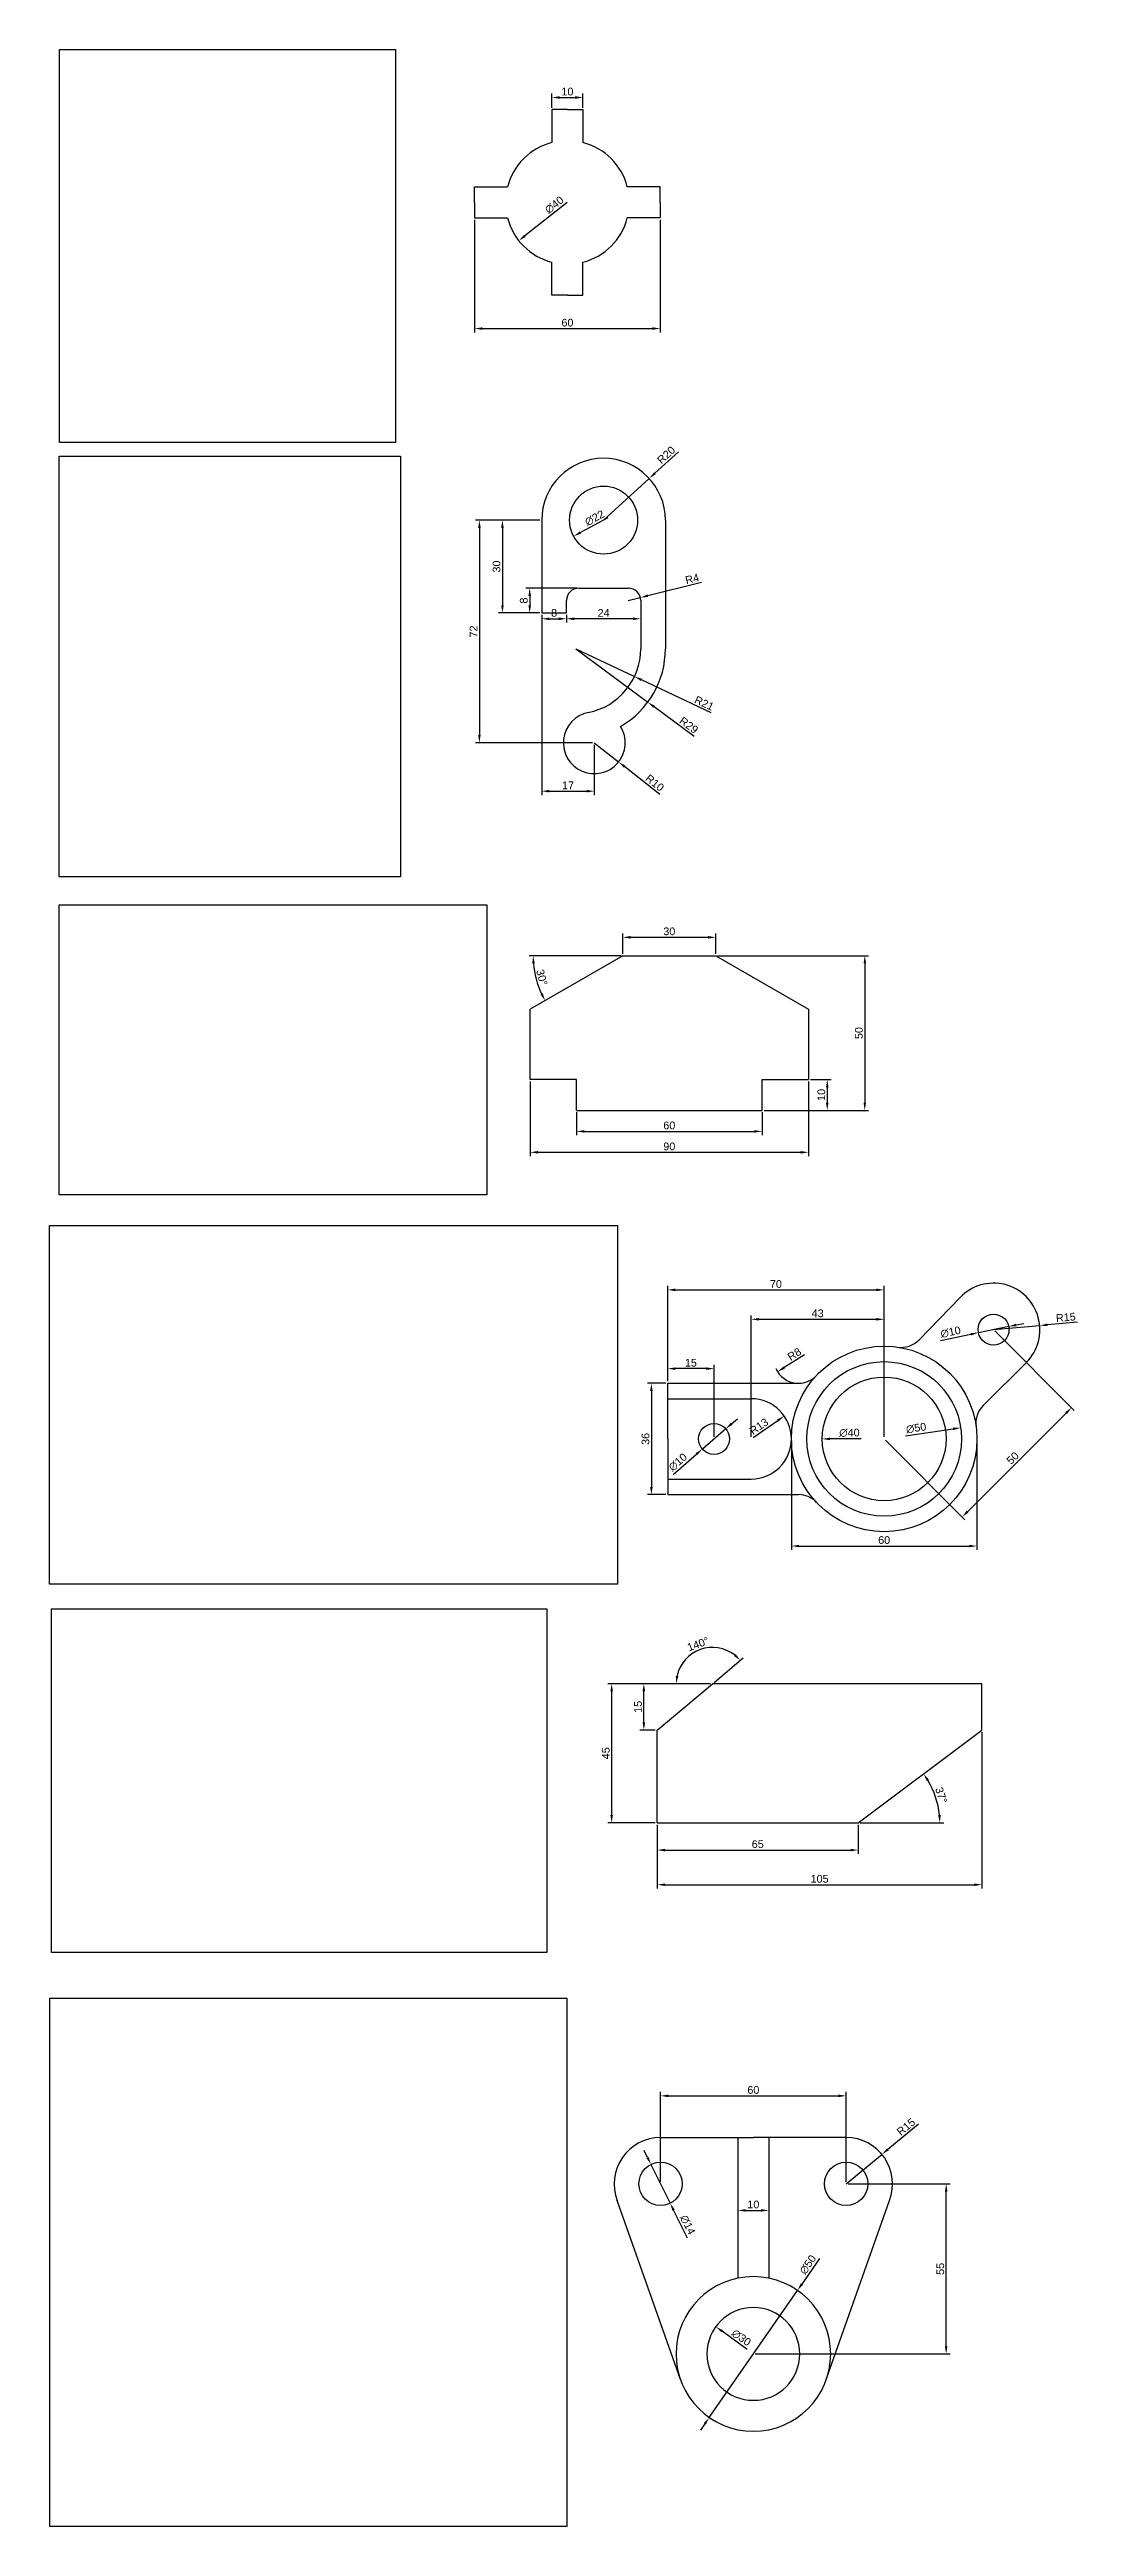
# Model space of a CAD drawing. Header units: millimetres. Extents: x 2424 to 5239, y 901 to 2022.
# Drawn here: x 4239 to 4571, y 1217 to 2018 of the extents above; entities that cross this region are included whole.
import ezdxf

# ---------------------------------------------------------------- set-up
doc = ezdxf.new("R2010")
doc.units = ezdxf.units.MM
doc.styles.get("Standard").update_dxf_attribs({"font": 'arial.ttf'})
doc.dimstyles.new('ISO-25', dxfattribs={"dimtxt": 2.5, "dimasz": 2.5, "dimexe": 1.25, "dimexo": 0.625, "dimtad": 1, "dimtxsty": 'Standard', "dimcen": 2.5, "dimadec": 0, "dimazin": 0, "dimtfac": 1, "dimtmove": 0, "dimatfit": 3, "dimfxl": 1, "dimarcsym": 0})
picture_1 = doc.add_image_def('image27.png', size_in_pixel=(248, 290))
picture_2 = doc.add_image_def('image28.png', size_in_pixel=(275, 339))
picture_3 = doc.add_image_def('image29.png', size_in_pixel=(283, 192))
picture_4 = doc.add_image_def('image30.png', size_in_pixel=(323, 204))
picture_5 = doc.add_image_def('image31.png', size_in_pixel=(294, 204))
picture_6 = doc.add_image_def('image32.png', size_in_pixel=(271, 277))

msp = doc.modelspace()

# ---------------------------------------------------------------- blocks, each defined once
blk = doc.blocks.new('*D202')
at = {"color": 0, "lineweight": -2, "transparency": 16777216}
for p, q in [((4376.16, 1962.83), (4376.16, 1926.41)), ((4436.16, 1962.83), (4436.16, 1926.41)), ((4378.66, 1927.66), (4433.66, 1927.66))]:
    blk.add_line(p, q, dxfattribs=at)
at = {"color": 0, "transparency": 16777216}
for points in [[(4378.66, 1928.08), (4378.66, 1927.25), (4376.16, 1927.66)], [(4433.66, 1928.08), (4433.66, 1927.25), (4436.16, 1927.66)]]:
    blk.add_solid(points, dxfattribs=at)
at = {"layer": 'Defpoints', "color": 0, "transparency": 16777216}
for p in [(4376.16, 1963.46), (4436.16, 1963.46), (4436.16, 1927.66)]:
    blk.add_point(p, dxfattribs=at)
at = {"color": 0, "transparency": 16777216, "insert": (4406.16, 1929.56), "char_height": 2.5, "attachment_point": 5}
blk.add_mtext('60', dxfattribs=at)
blk = doc.blocks.new('*D203')
at = {"color": 0, "lineweight": -2, "transparency": 16777216}
for p, q in [((4401.16, 1999.08), (4401.16, 2003.63)), ((4411.16, 1999.08), (4411.16, 2003.63)), ((4403.66, 2002.38), (4408.66, 2002.38))]:
    blk.add_line(p, q, dxfattribs=at)
at = {"color": 0, "transparency": 16777216}
for points in [[(4403.66, 2002.8), (4403.66, 2001.96), (4401.16, 2002.38)], [(4408.66, 2002.8), (4408.66, 2001.96), (4411.16, 2002.38)]]:
    blk.add_solid(points, dxfattribs=at)
at = {"layer": 'Defpoints', "color": 0, "transparency": 16777216}
for p in [(4401.16, 1998.46), (4411.16, 2002.38), (4411.16, 1998.46)]:
    blk.add_point(p, dxfattribs=at)
at = {"color": 0, "transparency": 16777216, "insert": (4406.16, 2004.28), "char_height": 2.5, "attachment_point": 5}
blk.add_mtext('10', dxfattribs=at)
blk = doc.blocks.new('*D204')
at = {"color": 0, "lineweight": -2, "transparency": 16777216}
blk.add_line((4406.11, 1968.42), (4392.41, 1957.63), dxfattribs=at)
at = {"color": 0, "transparency": 16777216}
blk.add_solid([(4392.15, 1957.96), (4392.67, 1957.3), (4390.45, 1956.08)], dxfattribs=at)
at = {"layer": 'Defpoints', "color": 0, "transparency": 16777216}
for p in [(4421.87, 1980.83), (4390.45, 1956.08)]:
    blk.add_point(p, dxfattribs=at)
at = {"color": 0, "transparency": 16777216, "insert": (4401.93, 1967.64), "char_height": 2.5, "attachment_point": 5, "rotation": 38.22095}
blk.add_mtext('∅40', dxfattribs=at)
blk = doc.blocks.new('*D205')
at = {"color": 0, "lineweight": -2, "transparency": 16777216}
blk.add_line((4419.2, 1866.43), (4410.36, 1861.69), dxfattribs=at)
at = {"color": 0, "transparency": 16777216}
blk.add_solid([(4410.16, 1862.05), (4410.56, 1861.32), (4408.16, 1860.51)], dxfattribs=at)
at = {"layer": 'Defpoints', "color": 0, "transparency": 16777216}
for p in [(4427.54, 1870.9), (4408.16, 1860.51)]:
    blk.add_point(p, dxfattribs=at)
at = {"color": 0, "transparency": 16777216, "insert": (4414.95, 1866.38), "char_height": 2.5, "attachment_point": 5, "rotation": 28.20752}
blk.add_mtext('∅22', dxfattribs=at)
blk = doc.blocks.new('*D206')
at = {"color": 0, "lineweight": -2, "transparency": 16777216}
for p, q in [((4442.02, 1887.81), (4434.46, 1880.89)), ((4417.85, 1865.7), (4432.61, 1879.2))]:
    blk.add_line(p, q, dxfattribs=at)
at = {"color": 0, "transparency": 16777216}
blk.add_solid([(4434.18, 1881.19), (4434.74, 1880.58), (4432.61, 1879.2)], dxfattribs=at)
at = {"layer": 'Defpoints', "color": 0, "transparency": 16777216}
for p in [(4432.61, 1879.2), (4417.85, 1865.7)]:
    blk.add_point(p, dxfattribs=at)
at = {"color": 0, "transparency": 16777216, "insert": (4438.08, 1886.78), "char_height": 2.5, "attachment_point": 5, "rotation": 42.43575}
blk.add_mtext('R20', dxfattribs=at)
blk = doc.blocks.new('*D207')
at = {"color": 0, "lineweight": -2, "transparency": 16777216}
for p, q in [((4449.49, 1845.54), (4432.16, 1841.26)), ((4425.85, 1839.7), (4429.73, 1840.66))]:
    blk.add_line(p, q, dxfattribs=at)
at = {"color": 0, "transparency": 16777216}
blk.add_solid([(4432.06, 1841.67), (4432.26, 1840.86), (4429.73, 1840.66)], dxfattribs=at)
at = {"layer": 'Defpoints', "color": 0, "transparency": 16777216}
for p in [(4425.85, 1839.7), (4429.73, 1840.66)]:
    blk.add_point(p, dxfattribs=at)
at = {"color": 0, "transparency": 16777216, "insert": (4446.48, 1846.73), "char_height": 2.5, "attachment_point": 5, "rotation": 13.8738}
blk.add_mtext('R4', dxfattribs=at)
blk = doc.blocks.new('*D208')
at = {"color": 0, "lineweight": -2, "transparency": 16777216}
for p, q in [((4408.85, 1824.12), (4427.83, 1815.13)), ((4452.64, 1803.37), (4430.09, 1814.06))]:
    blk.add_line(p, q, dxfattribs=at)
at = {"color": 0, "transparency": 16777216}
blk.add_solid([(4430.27, 1814.43), (4429.91, 1813.68), (4427.83, 1815.13)], dxfattribs=at)
at = {"layer": 'Defpoints', "color": 0, "transparency": 16777216}
for p in [(4408.85, 1824.12), (4427.83, 1815.13)]:
    blk.add_point(p, dxfattribs=at)
at = {"color": 0, "transparency": 16777216, "insert": (4450.4, 1806.51), "char_height": 2.5, "attachment_point": 5, "rotation": 334.6489}
blk.add_mtext('R21', dxfattribs=at)
blk = doc.blocks.new('*D209')
at = {"color": 0, "lineweight": -2, "transparency": 16777216}
for p, q in [((4408.85, 1824.12), (4432.15, 1806.85)), ((4447.18, 1795.71), (4434.16, 1805.36))]:
    blk.add_line(p, q, dxfattribs=at)
at = {"color": 0, "transparency": 16777216}
blk.add_solid([(4434.41, 1805.7), (4433.91, 1805.03), (4432.15, 1806.85)], dxfattribs=at)
at = {"layer": 'Defpoints', "color": 0, "transparency": 16777216}
for p in [(4408.85, 1824.12), (4432.15, 1806.85)]:
    blk.add_point(p, dxfattribs=at)
at = {"color": 0, "transparency": 16777216, "insert": (4445.4, 1799.39), "char_height": 2.5, "attachment_point": 5, "rotation": 323.45447}
blk.add_mtext('R29', dxfattribs=at)
blk = doc.blocks.new('*D210')
at = {"color": 0, "lineweight": -2, "transparency": 16777216}
for p, q in [((4414.85, 1793.7), (4422.71, 1787.52)), ((4436.06, 1777.01), (4424.67, 1785.97))]:
    blk.add_line(p, q, dxfattribs=at)
at = {"color": 0, "transparency": 16777216}
blk.add_solid([(4424.93, 1786.3), (4424.42, 1785.65), (4422.71, 1787.52)], dxfattribs=at)
at = {"layer": 'Defpoints', "color": 0, "transparency": 16777216}
for p in [(4414.85, 1793.7), (4422.71, 1787.52)]:
    blk.add_point(p, dxfattribs=at)
at = {"color": 0, "transparency": 16777216, "insert": (4434.4, 1780.74), "char_height": 2.5, "attachment_point": 5, "rotation": 321.79201}
blk.add_mtext('R10', dxfattribs=at)
blk = doc.blocks.new('*D211')
at = {"color": 0, "lineweight": -2, "transparency": 16777216}
for p, q in [((4397.23, 1865.7), (4383.89, 1865.7)), ((4385.14, 1863.2), (4385.14, 1838.2)), ((4397.23, 1835.7), (4383.89, 1835.7))]:
    blk.add_line(p, q, dxfattribs=at)
at = {"color": 0, "transparency": 16777216}
for points in [[(4384.72, 1863.2), (4385.56, 1863.2), (4385.14, 1865.7)], [(4384.72, 1838.2), (4385.56, 1838.2), (4385.14, 1835.7)]]:
    blk.add_solid(points, dxfattribs=at)
at = {"layer": 'Defpoints', "color": 0, "transparency": 16777216}
for p in [(4397.85, 1865.7), (4385.14, 1835.7), (4397.85, 1835.7)]:
    blk.add_point(p, dxfattribs=at)
at = {"color": 0, "transparency": 16777216, "insert": (4383.24, 1850.7), "char_height": 2.5, "attachment_point": 5, "rotation": 90}
blk.add_mtext('30', dxfattribs=at)
blk = doc.blocks.new('*D212')
at = {"color": 0, "lineweight": -2, "transparency": 16777216}
for p, q in [((4409.23, 1843.7), (4392.7, 1843.7)), ((4397.23, 1835.7), (4392.7, 1835.7)), ((4393.95, 1841.2), (4393.95, 1838.2))]:
    blk.add_line(p, q, dxfattribs=at)
at = {"color": 0, "transparency": 16777216}
for points in [[(4393.54, 1841.2), (4394.37, 1841.2), (4393.95, 1843.7)], [(4393.54, 1838.2), (4394.37, 1838.2), (4393.95, 1835.7)]]:
    blk.add_solid(points, dxfattribs=at)
at = {"layer": 'Defpoints', "color": 0, "transparency": 16777216}
for p in [(4409.85, 1843.7), (4393.95, 1835.7), (4397.85, 1835.7)]:
    blk.add_point(p, dxfattribs=at)
at = {"color": 0, "transparency": 16777216, "insert": (4392.05, 1839.7), "char_height": 2.5, "attachment_point": 5, "rotation": 90}
blk.add_mtext('8', dxfattribs=at)
blk = doc.blocks.new('*D213')
at = {"color": 0, "lineweight": -2, "transparency": 16777216}
for p, q in [((4397.85, 1835.08), (4397.85, 1832.56)), ((4405.85, 1835.08), (4405.85, 1832.56)), ((4400.35, 1833.81), (4403.35, 1833.81))]:
    blk.add_line(p, q, dxfattribs=at)
at = {"color": 0, "transparency": 16777216}
for points in [[(4400.35, 1834.23), (4400.35, 1833.39), (4397.85, 1833.81)], [(4403.35, 1834.23), (4403.35, 1833.39), (4405.85, 1833.81)]]:
    blk.add_solid(points, dxfattribs=at)
at = {"layer": 'Defpoints', "color": 0, "transparency": 16777216}
for p in [(4397.85, 1835.7), (4405.85, 1835.7), (4405.85, 1833.81)]:
    blk.add_point(p, dxfattribs=at)
at = {"color": 0, "transparency": 16777216, "insert": (4401.85, 1835.71), "char_height": 2.5, "attachment_point": 5}
blk.add_mtext('8', dxfattribs=at)
blk = doc.blocks.new('*D214')
at = {"color": 0, "lineweight": -2, "transparency": 16777216}
for p, q in [((4405.85, 1835.08), (4405.85, 1832.56)), ((4429.85, 1839.08), (4429.85, 1832.56)), ((4427.35, 1833.81), (4408.35, 1833.81))]:
    blk.add_line(p, q, dxfattribs=at)
at = {"color": 0, "transparency": 16777216}
for points in [[(4408.35, 1834.23), (4408.35, 1833.39), (4405.85, 1833.81)], [(4427.35, 1834.23), (4427.35, 1833.39), (4429.85, 1833.81)]]:
    blk.add_solid(points, dxfattribs=at)
at = {"layer": 'Defpoints', "color": 0, "transparency": 16777216}
for p in [(4405.85, 1835.7), (4429.85, 1839.7), (4405.85, 1833.81)]:
    blk.add_point(p, dxfattribs=at)
at = {"color": 0, "transparency": 16777216, "insert": (4417.85, 1835.69), "char_height": 2.5, "attachment_point": 5}
blk.add_mtext('24', dxfattribs=at)
blk = doc.blocks.new('*D215')
at = {"color": 0, "lineweight": -2, "transparency": 16777216}
for p, q in [((4397.23, 1865.7), (4376.44, 1865.7)), ((4377.69, 1863.2), (4377.69, 1796.2)), ((4414.23, 1793.7), (4376.44, 1793.7))]:
    blk.add_line(p, q, dxfattribs=at)
at = {"color": 0, "transparency": 16777216}
for points in [[(4377.28, 1863.2), (4378.11, 1863.2), (4377.69, 1865.7)], [(4377.28, 1796.2), (4378.11, 1796.2), (4377.69, 1793.7)]]:
    blk.add_solid(points, dxfattribs=at)
at = {"layer": 'Defpoints', "color": 0, "transparency": 16777216}
for p in [(4397.85, 1865.7), (4377.69, 1793.7), (4414.85, 1793.7)]:
    blk.add_point(p, dxfattribs=at)
at = {"color": 0, "transparency": 16777216, "insert": (4375.81, 1829.7), "char_height": 2.5, "attachment_point": 5, "rotation": 90}
blk.add_mtext('72', dxfattribs=at)
blk = doc.blocks.new('*D216')
at = {"color": 0, "lineweight": -2, "transparency": 16777216}
for p, q in [((4397.85, 1835.08), (4397.85, 1776.82)), ((4414.85, 1793.08), (4414.85, 1776.82)), ((4400.35, 1778.07), (4412.35, 1778.07))]:
    blk.add_line(p, q, dxfattribs=at)
at = {"color": 0, "transparency": 16777216}
for points in [[(4400.35, 1778.48), (4400.35, 1777.65), (4397.85, 1778.07)], [(4412.35, 1778.48), (4412.35, 1777.65), (4414.85, 1778.07)]]:
    blk.add_solid(points, dxfattribs=at)
at = {"layer": 'Defpoints', "color": 0, "transparency": 16777216}
for p in [(4397.85, 1835.7), (4414.85, 1793.7), (4414.85, 1778.07)]:
    blk.add_point(p, dxfattribs=at)
at = {"color": 0, "transparency": 16777216, "insert": (4406.35, 1779.95), "char_height": 2.5, "attachment_point": 5}
blk.add_mtext('17', dxfattribs=at)
blk = doc.blocks.new('*D217')
at = {"color": 0, "lineweight": -2, "transparency": 16777216}
for p, q in [((4484.73, 1684.84), (4491.41, 1684.84)), ((4490.16, 1682.34), (4490.16, 1677.34)), ((4469.73, 1674.84), (4491.41, 1674.84))]:
    blk.add_line(p, q, dxfattribs=at)
at = {"color": 0, "transparency": 16777216}
for points in [[(4489.75, 1682.34), (4490.58, 1682.34), (4490.16, 1684.84)], [(4489.75, 1677.34), (4490.58, 1677.34), (4490.16, 1674.84)]]:
    blk.add_solid(points, dxfattribs=at)
at = {"layer": 'Defpoints', "color": 0, "transparency": 16777216}
for p in [(4484.1, 1684.84), (4469.1, 1674.84), (4490.16, 1674.84)]:
    blk.add_point(p, dxfattribs=at)
at = {"color": 0, "transparency": 16777216, "insert": (4488.26, 1679.84), "char_height": 2.5, "attachment_point": 5, "rotation": 90}
blk.add_mtext('10', dxfattribs=at)
blk = doc.blocks.new('*D218')
at = {"color": 0, "lineweight": -2, "transparency": 16777216}
for p, q in [((4409.1, 1674.21), (4409.1, 1666.79)), ((4469.1, 1674.21), (4469.1, 1666.79)), ((4411.6, 1668.04), (4466.6, 1668.04))]:
    blk.add_line(p, q, dxfattribs=at)
at = {"color": 0, "transparency": 16777216}
for points in [[(4411.6, 1668.46), (4411.6, 1667.63), (4409.1, 1668.04)], [(4466.6, 1668.46), (4466.6, 1667.63), (4469.1, 1668.04)]]:
    blk.add_solid(points, dxfattribs=at)
at = {"layer": 'Defpoints', "color": 0, "transparency": 16777216}
for p in [(4409.1, 1674.84), (4469.1, 1674.84), (4469.1, 1668.04)]:
    blk.add_point(p, dxfattribs=at)
at = {"color": 0, "transparency": 16777216, "insert": (4439.1, 1669.95), "char_height": 2.5, "attachment_point": 5}
blk.add_mtext('60', dxfattribs=at)
blk = doc.blocks.new('*D219')
at = {"color": 0, "lineweight": -2, "transparency": 16777216}
for p, q in [((4394.1, 1684.21), (4394.1, 1660.03)), ((4484.1, 1684.21), (4484.1, 1660.03)), ((4396.6, 1661.28), (4481.6, 1661.28))]:
    blk.add_line(p, q, dxfattribs=at)
at = {"color": 0, "transparency": 16777216}
for points in [[(4396.6, 1661.7), (4396.6, 1660.87), (4394.1, 1661.28)], [(4481.6, 1661.7), (4481.6, 1660.87), (4484.1, 1661.28)]]:
    blk.add_solid(points, dxfattribs=at)
at = {"layer": 'Defpoints', "color": 0, "transparency": 16777216}
for p in [(4394.1, 1684.84), (4484.1, 1684.84), (4484.1, 1661.28)]:
    blk.add_point(p, dxfattribs=at)
at = {"color": 0, "transparency": 16777216, "insert": (4439.1, 1663.18), "char_height": 2.5, "attachment_point": 5}
blk.add_mtext('90', dxfattribs=at)
blk = doc.blocks.new('*D220')
at = {"color": 0, "lineweight": -2, "transparency": 16777216}
for p, q in [((4424.1, 1725.46), (4424.1, 1732.06)), ((4426.6, 1730.81), (4451.6, 1730.81)), ((4454.1, 1725.46), (4454.1, 1732.06))]:
    blk.add_line(p, q, dxfattribs=at)
at = {"color": 0, "transparency": 16777216}
for points in [[(4426.6, 1731.22), (4426.6, 1730.39), (4424.1, 1730.81)], [(4451.6, 1731.22), (4451.6, 1730.39), (4454.1, 1730.81)]]:
    blk.add_solid(points, dxfattribs=at)
at = {"layer": 'Defpoints', "color": 0, "transparency": 16777216}
for p in [(4454.1, 1730.81), (4424.1, 1724.84), (4454.1, 1724.84)]:
    blk.add_point(p, dxfattribs=at)
at = {"color": 0, "transparency": 16777216, "insert": (4439.1, 1732.71), "char_height": 2.5, "attachment_point": 5}
blk.add_mtext('30', dxfattribs=at)
blk = doc.blocks.new('*D221')
at = {"color": 0, "lineweight": -2, "transparency": 16777216}
for p, q in [((4454.73, 1724.84), (4503.55, 1724.84)), ((4502.3, 1722.34), (4502.3, 1677.34)), ((4469.73, 1674.84), (4503.55, 1674.84))]:
    blk.add_line(p, q, dxfattribs=at)
at = {"color": 0, "transparency": 16777216}
for points in [[(4501.89, 1722.34), (4502.72, 1722.34), (4502.3, 1724.84)], [(4501.89, 1677.34), (4502.72, 1677.34), (4502.3, 1674.84)]]:
    blk.add_solid(points, dxfattribs=at)
at = {"layer": 'Defpoints', "color": 0, "transparency": 16777216}
for p in [(4454.1, 1724.84), (4469.1, 1674.84), (4502.3, 1674.84)]:
    blk.add_point(p, dxfattribs=at)
at = {"color": 0, "transparency": 16777216, "insert": (4500.4, 1699.84), "char_height": 2.5, "attachment_point": 5, "rotation": 90}
blk.add_mtext('50', dxfattribs=at)
blk = doc.blocks.new('*D223')
at = {"color": 0, "lineweight": -2, "transparency": 16777216}
blk.add_line((4423.48, 1724.84), (4393.82, 1724.84), dxfattribs=at)
blk.add_arc((4424.1, 1724.84), 29.03, 184.93594, 205.06406, dxfattribs=at)
at = {"color": 0, "transparency": 16777216}
for points in [[(4394.77, 1722.32), (4395.6, 1722.36), (4395.07, 1724.84)], [(4398.18, 1712.73), (4397.44, 1712.35), (4398.96, 1710.32)]]:
    blk.add_solid(points, dxfattribs=at)
at = {"layer": 'Defpoints', "color": 0, "transparency": 16777216}
for p in [(4424.1, 1724.84), (4424.1, 1724.84), (4454.1, 1724.84), (4395.52, 1719.8), (4394.1, 1707.52)]:
    blk.add_point(p, dxfattribs=at)
at = {"color": 0, "transparency": 16777216, "insert": (4397.9, 1717.82), "char_height": 2.5, "attachment_point": 5, "rotation": 285}
blk.add_mtext('30°', dxfattribs=at)
blk = doc.blocks.new('*D224')
at = {"color": 0, "lineweight": -2, "transparency": 16777216}
blk.add_line((4501.11, 1568.6), (4491.07, 1568.6), dxfattribs=at)
at = {"color": 0, "transparency": 16777216}
blk.add_solid([(4491.07, 1569.01), (4491.07, 1568.18), (4488.57, 1568.6)], dxfattribs=at)
at = {"layer": 'Defpoints', "color": 0, "transparency": 16777216}
for p in [(4488.57, 1568.6), (4528.57, 1568.6)]:
    blk.add_point(p, dxfattribs=at)
at = {"color": 0, "transparency": 16777216, "insert": (4497.34, 1570.57), "char_height": 2.5, "attachment_point": 5}
blk.add_mtext('∅40', dxfattribs=at)
blk = doc.blocks.new('*D225')
at = {"color": 0, "lineweight": -2, "transparency": 16777216}
blk.add_line((4515.45, 1569.6), (4530.84, 1571.85), dxfattribs=at)
at = {"color": 0, "transparency": 16777216}
blk.add_solid([(4530.77, 1572.26), (4530.9, 1571.43), (4533.31, 1572.21)], dxfattribs=at)
at = {"layer": 'Defpoints', "color": 0, "transparency": 16777216}
for p in [(4533.31, 1572.21), (4483.83, 1564.99)]:
    blk.add_point(p, dxfattribs=at)
at = {"color": 0, "transparency": 16777216, "insert": (4518.9, 1572.1), "char_height": 2.5, "attachment_point": 5, "rotation": 8.3028}
blk.add_mtext('∅50', dxfattribs=at)
blk = doc.blocks.new('*D227')
at = {"color": 0, "lineweight": -2, "transparency": 16777216}
for p, q in [((4544.37, 1603.51), (4570.04, 1577.83)), ((4535.57, 1545.13), (4567.39, 1576.95)), ((4509.01, 1568.15), (4534.69, 1542.48))]:
    blk.add_line(p, q, dxfattribs=at)
at = {"color": 0, "transparency": 16777216}
for points in [[(4567.1, 1577.25), (4567.69, 1576.66), (4569.16, 1578.72)], [(4535.28, 1545.43), (4535.87, 1544.84), (4533.8, 1543.36)]]:
    blk.add_solid(points, dxfattribs=at)
at = {"layer": 'Defpoints', "color": 0, "transparency": 16777216}
for p in [(4543.93, 1603.95), (4569.16, 1578.72), (4508.57, 1568.6)]:
    blk.add_point(p, dxfattribs=at)
at = {"color": 0, "transparency": 16777216, "insert": (4550.14, 1562.39), "char_height": 2.5, "attachment_point": 5, "rotation": 45}
blk.add_mtext('50', dxfattribs=at)
blk = doc.blocks.new('*D228')
at = {"color": 0, "lineweight": -2, "transparency": 16777216}
for p, q in [((4543.93, 1603.95), (4558.87, 1605.26)), ((4571.07, 1606.32), (4561.36, 1605.48))]:
    blk.add_line(p, q, dxfattribs=at)
at = {"color": 0, "transparency": 16777216}
blk.add_solid([(4561.32, 1605.89), (4561.4, 1605.06), (4558.87, 1605.26)], dxfattribs=at)
at = {"layer": 'Defpoints', "color": 0, "transparency": 16777216}
for p in [(4543.93, 1603.95), (4558.87, 1605.26)]:
    blk.add_point(p, dxfattribs=at)
at = {"color": 0, "transparency": 16777216, "insert": (4567.29, 1607.9), "char_height": 2.5, "attachment_point": 5, "rotation": 4.99429}
blk.add_mtext('R15', dxfattribs=at)
blk = doc.blocks.new('*D229')
at = {"color": 0, "lineweight": -2, "transparency": 16777216}
for p, q in [((4526.74, 1600.44), (4536.58, 1602.45)), ((4548.83, 1604.95), (4539.03, 1602.95)), ((4551.27, 1605.45), (4553.72, 1605.95))]:
    blk.add_line(p, q, dxfattribs=at)
at = {"color": 0, "transparency": 16777216}
for points in [[(4536.49, 1602.86), (4536.66, 1602.04), (4539.03, 1602.95)], [(4551.19, 1605.86), (4551.36, 1605.05), (4548.83, 1604.95)]]:
    blk.add_solid(points, dxfattribs=at)
at = {"layer": 'Defpoints', "color": 0, "transparency": 16777216}
for p in [(4539.03, 1602.95), (4548.83, 1604.95)]:
    blk.add_point(p, dxfattribs=at)
at = {"color": 0, "transparency": 16777216, "insert": (4530.04, 1603.13), "char_height": 2.5, "attachment_point": 5, "rotation": 11.55135}
blk.add_mtext('∅10', dxfattribs=at)
blk = doc.blocks.new('*D230')
at = {"color": 0, "lineweight": -2, "transparency": 16777216}
blk.add_line((4482.79, 1595.82), (4476.22, 1591.64), dxfattribs=at)
blk.add_arc((4480.86, 1594.6), 8, 203.51605, 265.52377, dxfattribs=at)
at = {"color": 0, "transparency": 16777216}
blk.add_solid([(4475.99, 1592), (4476.44, 1591.29), (4474.11, 1590.3)], dxfattribs=at)
at = {"layer": 'Defpoints', "color": 0, "transparency": 16777216}
for p in [(4480.86, 1594.6), (4474.11, 1590.3)]:
    blk.add_point(p, dxfattribs=at)
at = {"color": 0, "transparency": 16777216, "insert": (4479.54, 1596.01), "char_height": 2.5, "attachment_point": 5, "rotation": 32.46852}
blk.add_mtext('R8', dxfattribs=at)
blk = doc.blocks.new('*D231')
at = {"color": 0, "lineweight": -2, "transparency": 16777216}
for p, q in [((4465.57, 1569.22), (4465.57, 1608.53)), ((4468.07, 1607.28), (4506.07, 1607.28)), ((4508.57, 1569.22), (4508.57, 1608.53))]:
    blk.add_line(p, q, dxfattribs=at)
at = {"color": 0, "transparency": 16777216}
for points in [[(4468.07, 1607.7), (4468.07, 1606.87), (4465.57, 1607.28)], [(4506.07, 1607.7), (4506.07, 1606.87), (4508.57, 1607.28)]]:
    blk.add_solid(points, dxfattribs=at)
at = {"layer": 'Defpoints', "color": 0, "transparency": 16777216}
for p in [(4508.57, 1607.28), (4465.57, 1568.6), (4508.57, 1568.6)]:
    blk.add_point(p, dxfattribs=at)
at = {"color": 0, "transparency": 16777216, "insert": (4487.07, 1609.19), "char_height": 2.5, "attachment_point": 5}
blk.add_mtext('43', dxfattribs=at)
blk = doc.blocks.new('*D232')
at = {"color": 0, "lineweight": -2, "transparency": 16777216}
for p, q in [((4438.57, 1587.22), (4438.57, 1618.05)), ((4508.57, 1569.22), (4508.57, 1618.05)), ((4441.07, 1616.8), (4506.07, 1616.8))]:
    blk.add_line(p, q, dxfattribs=at)
at = {"color": 0, "transparency": 16777216}
for points in [[(4441.07, 1617.22), (4441.07, 1616.38), (4438.57, 1616.8)], [(4506.07, 1617.22), (4506.07, 1616.38), (4508.57, 1616.8)]]:
    blk.add_solid(points, dxfattribs=at)
at = {"layer": 'Defpoints', "color": 0, "transparency": 16777216}
for p in [(4508.57, 1616.8), (4438.57, 1586.6), (4508.57, 1568.6)]:
    blk.add_point(p, dxfattribs=at)
at = {"color": 0, "transparency": 16777216, "insert": (4473.57, 1618.7), "char_height": 2.5, "attachment_point": 5}
blk.add_mtext('70', dxfattribs=at)
blk = doc.blocks.new('*D233')
at = {"color": 0, "lineweight": -2, "transparency": 16777216}
for p, q in [((4438.57, 1587.22), (4438.57, 1592.57)), ((4451.07, 1591.32), (4441.07, 1591.32)), ((4453.57, 1569.22), (4453.57, 1592.57))]:
    blk.add_line(p, q, dxfattribs=at)
at = {"color": 0, "transparency": 16777216}
for points in [[(4441.07, 1591.74), (4441.07, 1590.9), (4438.57, 1591.32)], [(4451.07, 1591.74), (4451.07, 1590.9), (4453.57, 1591.32)]]:
    blk.add_solid(points, dxfattribs=at)
at = {"layer": 'Defpoints', "color": 0, "transparency": 16777216}
for p in [(4438.57, 1591.32), (4438.57, 1586.6), (4453.57, 1568.6)]:
    blk.add_point(p, dxfattribs=at)
at = {"color": 0, "transparency": 16777216, "insert": (4446.07, 1593.22), "char_height": 2.5, "attachment_point": 5}
blk.add_mtext('15', dxfattribs=at)
blk = doc.blocks.new('*D234')
at = {"color": 0, "lineweight": -2, "transparency": 16777216}
for p, q in [((4437.95, 1586.6), (4432.06, 1586.6)), ((4433.31, 1584.1), (4433.31, 1553.1)), ((4437.95, 1550.6), (4432.06, 1550.6))]:
    blk.add_line(p, q, dxfattribs=at)
at = {"color": 0, "transparency": 16777216}
for points in [[(4432.89, 1584.1), (4433.72, 1584.1), (4433.31, 1586.6)], [(4432.89, 1553.1), (4433.72, 1553.1), (4433.31, 1550.6)]]:
    blk.add_solid(points, dxfattribs=at)
at = {"layer": 'Defpoints', "color": 0, "transparency": 16777216}
for p in [(4438.57, 1586.6), (4433.31, 1550.6), (4438.57, 1550.6)]:
    blk.add_point(p, dxfattribs=at)
at = {"color": 0, "transparency": 16777216, "insert": (4431.4, 1568.6), "char_height": 2.5, "attachment_point": 5, "rotation": 90}
blk.add_mtext('36', dxfattribs=at)
blk = doc.blocks.new('*D235')
at = {"color": 0, "lineweight": -2, "transparency": 16777216}
blk.add_line((4466.21, 1569.04), (4474.19, 1574.59), dxfattribs=at)
at = {"color": 0, "transparency": 16777216}
blk.add_solid([(4473.96, 1574.93), (4474.43, 1574.25), (4476.25, 1576.02)], dxfattribs=at)
at = {"layer": 'Defpoints', "color": 0, "transparency": 16777216}
for p in [(4476.25, 1576.02), (4465.57, 1568.6)]:
    blk.add_point(p, dxfattribs=at)
at = {"color": 0, "transparency": 16777216, "insert": (4468.09, 1572.66), "char_height": 2.5, "attachment_point": 5, "rotation": 34.7944}
blk.add_mtext('R13', dxfattribs=at)
blk = doc.blocks.new('*D236')
at = {"color": 0, "lineweight": -2, "transparency": 16777216}
for p, q in [((4457.35, 1571.87), (4449.79, 1565.33)), ((4459.24, 1573.5), (4461.14, 1575.14)), ((4440.3, 1557.12), (4447.9, 1563.69))]:
    blk.add_line(p, q, dxfattribs=at)
at = {"color": 0, "transparency": 16777216}
for points in [[(4458.97, 1573.82), (4459.52, 1573.19), (4457.35, 1571.87)], [(4447.62, 1564.01), (4448.17, 1563.38), (4449.79, 1565.33)]]:
    blk.add_solid(points, dxfattribs=at)
at = {"layer": 'Defpoints', "color": 0, "transparency": 16777216}
for p in [(4457.35, 1571.87), (4449.79, 1565.33)]:
    blk.add_point(p, dxfattribs=at)
at = {"color": 0, "transparency": 16777216, "insert": (4441.86, 1561.08), "char_height": 2.5, "attachment_point": 5, "rotation": 40.84159}
blk.add_mtext('∅10', dxfattribs=at)
blk = doc.blocks.new('*D237')
at = {"color": 0, "lineweight": -2, "transparency": 16777216}
for p, q in [((4478.57, 1567.97), (4478.57, 1532.71)), ((4538.57, 1567.97), (4538.57, 1532.71)), ((4481.07, 1533.96), (4536.07, 1533.96))]:
    blk.add_line(p, q, dxfattribs=at)
at = {"color": 0, "transparency": 16777216}
for points in [[(4481.07, 1534.38), (4481.07, 1533.55), (4478.57, 1533.96)], [(4536.07, 1534.38), (4536.07, 1533.55), (4538.57, 1533.96)]]:
    blk.add_solid(points, dxfattribs=at)
at = {"layer": 'Defpoints', "color": 0, "transparency": 16777216}
for p in [(4478.57, 1568.6), (4538.57, 1568.6), (4538.57, 1533.96)]:
    blk.add_point(p, dxfattribs=at)
at = {"color": 0, "transparency": 16777216, "insert": (4508.57, 1535.87), "char_height": 2.5, "attachment_point": 5}
blk.add_mtext('60', dxfattribs=at)
blk = doc.blocks.new('*D238')
at = {"color": 0, "lineweight": -2, "transparency": 16777216}
for p, q in [((4435.19, 1443.82), (4435.19, 1434.39)), ((4500.19, 1443.82), (4500.19, 1434.39)), ((4437.69, 1435.64), (4497.69, 1435.64))]:
    blk.add_line(p, q, dxfattribs=at)
at = {"color": 0, "transparency": 16777216}
for points in [[(4437.69, 1436.06), (4437.69, 1435.22), (4435.19, 1435.64)], [(4497.69, 1436.06), (4497.69, 1435.22), (4500.19, 1435.64)]]:
    blk.add_solid(points, dxfattribs=at)
at = {"layer": 'Defpoints', "color": 0, "transparency": 16777216}
for p in [(4435.19, 1444.45), (4500.19, 1444.45), (4500.19, 1435.64)]:
    blk.add_point(p, dxfattribs=at)
at = {"color": 0, "transparency": 16777216, "insert": (4467.69, 1437.54), "char_height": 2.5, "attachment_point": 5}
blk.add_mtext('65', dxfattribs=at)
blk = doc.blocks.new('*D239')
at = {"color": 0, "lineweight": -2, "transparency": 16777216}
for p, q in [((4540.19, 1473.82), (4540.19, 1423.19)), ((4435.19, 1443.82), (4435.19, 1423.19)), ((4437.69, 1424.44), (4537.69, 1424.44))]:
    blk.add_line(p, q, dxfattribs=at)
at = {"color": 0, "transparency": 16777216}
for points in [[(4437.69, 1424.85), (4437.69, 1424.02), (4435.19, 1424.44)], [(4537.69, 1424.85), (4537.69, 1424.02), (4540.19, 1424.44)]]:
    blk.add_solid(points, dxfattribs=at)
at = {"layer": 'Defpoints', "color": 0, "transparency": 16777216}
for p in [(4540.19, 1474.45), (4435.19, 1444.45), (4540.19, 1424.44)]:
    blk.add_point(p, dxfattribs=at)
at = {"color": 0, "transparency": 16777216, "insert": (4487.69, 1426.34), "char_height": 2.5, "attachment_point": 5}
blk.add_mtext('105', dxfattribs=at)
blk = doc.blocks.new('*D240')
at = {"color": 0, "lineweight": -2, "transparency": 16777216}
for p, q in [((4452.45, 1489.45), (4429.62, 1489.45)), ((4430.87, 1476.95), (4430.87, 1486.95)), ((4434.57, 1474.45), (4429.62, 1474.45))]:
    blk.add_line(p, q, dxfattribs=at)
at = {"color": 0, "transparency": 16777216}
for points in [[(4430.45, 1486.95), (4431.29, 1486.95), (4430.87, 1489.45)], [(4430.45, 1476.95), (4431.29, 1476.95), (4430.87, 1474.45)]]:
    blk.add_solid(points, dxfattribs=at)
at = {"layer": 'Defpoints', "color": 0, "transparency": 16777216}
for p in [(4430.87, 1489.45), (4453.07, 1489.45), (4435.19, 1474.45)]:
    blk.add_point(p, dxfattribs=at)
at = {"color": 0, "transparency": 16777216, "insert": (4428.97, 1481.95), "char_height": 2.5, "attachment_point": 5, "rotation": 90}
blk.add_mtext('15', dxfattribs=at)
blk = doc.blocks.new('*D241')
at = {"color": 0, "lineweight": -2, "transparency": 16777216}
for p, q in [((4452.45, 1489.45), (4419.21, 1489.45)), ((4420.46, 1486.95), (4420.46, 1446.95)), ((4434.57, 1444.45), (4419.21, 1444.45))]:
    blk.add_line(p, q, dxfattribs=at)
at = {"color": 0, "transparency": 16777216}
for points in [[(4420.04, 1486.95), (4420.87, 1486.95), (4420.46, 1489.45)], [(4420.04, 1446.95), (4420.87, 1446.95), (4420.46, 1444.45)]]:
    blk.add_solid(points, dxfattribs=at)
at = {"layer": 'Defpoints', "color": 0, "transparency": 16777216}
for p in [(4453.07, 1489.45), (4420.46, 1444.45), (4435.19, 1444.45)]:
    blk.add_point(p, dxfattribs=at)
at = {"color": 0, "transparency": 16777216, "insert": (4418.56, 1466.95), "char_height": 2.5, "attachment_point": 5, "rotation": 90}
blk.add_mtext('45', dxfattribs=at)
blk = doc.blocks.new('*D242')
at = {"color": 0, "lineweight": -2, "transparency": 16777216}
blk.add_line((4500.82, 1444.45), (4527.81, 1444.45), dxfattribs=at)
blk.add_arc((4500.19, 1444.45), 26.36, 5.43531, 31.43459, dxfattribs=at)
at = {"color": 0, "transparency": 16777216}
for points in [[(4522.34, 1457.96), (4523.03, 1458.43), (4521.29, 1460.27)], [(4526.86, 1446.97), (4526.02, 1446.93), (4526.56, 1444.45)]]:
    blk.add_solid(points, dxfattribs=at)
at = {"layer": 'Defpoints', "color": 0, "transparency": 16777216}
for p in [(4540.19, 1474.45), (4525.95, 1450.06), (4435.19, 1444.45), (4500.19, 1444.45), (4500.19, 1444.45)]:
    blk.add_point(p, dxfattribs=at)
at = {"color": 0, "transparency": 16777216, "insert": (4527.01, 1453.39), "char_height": 2.5, "attachment_point": 5, "rotation": 288.43495}
blk.add_mtext('37°', dxfattribs=at)
blk = doc.blocks.new('*D243')
at = {"color": 0, "lineweight": -2, "transparency": 16777216}
for p, q in [((4453.55, 1489.85), (4463.01, 1497.79)), ((4452.45, 1489.45), (4440.09, 1489.45))]:
    blk.add_line(p, q, dxfattribs=at)
blk.add_arc((4453.07, 1489.45), 11.73, 52.23397, 167.76603, dxfattribs=at)
at = {"color": 0, "transparency": 16777216}
for points in [[(4460.54, 1499.02), (4459.97, 1498.42), (4462.06, 1496.99)], [(4442.02, 1491.89), (4441.19, 1491.98), (4441.34, 1489.45)]]:
    blk.add_solid(points, dxfattribs=at)
at = {"layer": 'Defpoints', "color": 0, "transparency": 16777216}
for p in [(4453.75, 1501.16), (4453.07, 1489.45), (4453.07, 1489.45), (4540.19, 1489.45), (4435.19, 1474.45)]:
    blk.add_point(p, dxfattribs=at)
at = {"color": 0, "transparency": 16777216, "insert": (4448.41, 1502.26), "char_height": 2.5, "attachment_point": 5, "rotation": 20}
blk.add_mtext('140°', dxfattribs=at)
blk = doc.blocks.new('*D244')
at = {"color": 0, "lineweight": -2, "transparency": 16777216}
for p, q in [((4496.9, 1327.71), (4529.87, 1327.71)), ((4528.62, 1275.21), (4528.62, 1325.21)), ((4466.9, 1272.71), (4529.87, 1272.71))]:
    blk.add_line(p, q, dxfattribs=at)
at = {"color": 0, "transparency": 16777216}
for points in [[(4528.2, 1325.21), (4529.03, 1325.21), (4528.62, 1327.71)], [(4528.2, 1275.21), (4529.03, 1275.21), (4528.62, 1272.71)]]:
    blk.add_solid(points, dxfattribs=at)
at = {"layer": 'Defpoints', "color": 0, "transparency": 16777216}
for p in [(4496.27, 1327.71), (4528.62, 1327.71), (4466.27, 1272.71)]:
    blk.add_point(p, dxfattribs=at)
at = {"color": 0, "transparency": 16777216, "insert": (4526.72, 1300.21), "char_height": 2.5, "attachment_point": 5, "rotation": 90}
blk.add_mtext('55', dxfattribs=at)
blk = doc.blocks.new('*D245')
at = {"color": 0, "lineweight": -2, "transparency": 16777216}
for p, q in [((4436.27, 1328.33), (4436.27, 1357.41)), ((4438.77, 1356.16), (4493.77, 1356.16)), ((4496.27, 1328.33), (4496.27, 1357.41))]:
    blk.add_line(p, q, dxfattribs=at)
at = {"color": 0, "transparency": 16777216}
for points in [[(4438.77, 1356.58), (4438.77, 1355.74), (4436.27, 1356.16)], [(4493.77, 1356.58), (4493.77, 1355.74), (4496.27, 1356.16)]]:
    blk.add_solid(points, dxfattribs=at)
at = {"layer": 'Defpoints', "color": 0, "transparency": 16777216}
for p in [(4496.27, 1356.16), (4436.27, 1327.71), (4496.27, 1327.71)]:
    blk.add_point(p, dxfattribs=at)
at = {"color": 0, "transparency": 16777216, "insert": (4466.27, 1358.06), "char_height": 2.5, "attachment_point": 5}
blk.add_mtext('60', dxfattribs=at)
blk = doc.blocks.new('*D246')
at = {"color": 0, "lineweight": -2, "transparency": 16777216}
for p, q in [((4519.64, 1346.98), (4509.77, 1338.84)), ((4496.27, 1327.71), (4507.84, 1337.25))]:
    blk.add_line(p, q, dxfattribs=at)
at = {"color": 0, "transparency": 16777216}
blk.add_solid([(4509.51, 1339.16), (4510.04, 1338.52), (4507.84, 1337.25)], dxfattribs=at)
at = {"layer": 'Defpoints', "color": 0, "transparency": 16777216}
for p in [(4507.84, 1337.25), (4496.27, 1327.71)]:
    blk.add_point(p, dxfattribs=at)
at = {"color": 0, "transparency": 16777216, "insert": (4515.64, 1346.14), "char_height": 2.5, "attachment_point": 5, "rotation": 39.51801}
blk.add_mtext('R15', dxfattribs=at)
blk = doc.blocks.new('*D247')
at = {"color": 0, "lineweight": -2, "transparency": 16777216}
for p, q in [((4432.06, 1336.22), (4430.95, 1338.46)), ((4433.17, 1333.98), (4439.38, 1321.43)), ((4444.94, 1310.19), (4440.49, 1319.19))]:
    blk.add_line(p, q, dxfattribs=at)
at = {"color": 0, "transparency": 16777216}
for points in [[(4432.43, 1336.41), (4431.69, 1336.04), (4433.17, 1333.98)], [(4440.86, 1319.38), (4440.11, 1319.01), (4439.38, 1321.43)]]:
    blk.add_solid(points, dxfattribs=at)
at = {"layer": 'Defpoints', "color": 0, "transparency": 16777216}
for p in [(4433.17, 1333.98), (4439.38, 1321.43)]:
    blk.add_point(p, dxfattribs=at)
at = {"color": 0, "transparency": 16777216, "insert": (4445.03, 1314.45), "char_height": 2.5, "attachment_point": 5, "rotation": 296.31906}
blk.add_mtext('∅14', dxfattribs=at)
blk = doc.blocks.new('*D248')
at = {"color": 0, "lineweight": -2, "transparency": 16777216}
blk.add_line((4464.28, 1274.15), (4456.15, 1280.04), dxfattribs=at)
at = {"color": 0, "transparency": 16777216}
blk.add_solid([(4456.4, 1280.38), (4455.91, 1279.7), (4454.13, 1281.51)], dxfattribs=at)
at = {"layer": 'Defpoints', "color": 0, "transparency": 16777216}
for p in [(4454.13, 1281.51), (4478.42, 1263.91)]:
    blk.add_point(p, dxfattribs=at)
at = {"color": 0, "transparency": 16777216, "insert": (4462.39, 1277.96), "char_height": 2.5, "attachment_point": 5, "rotation": 324.07815}
blk.add_mtext('∅30', dxfattribs=at)
blk = doc.blocks.new('*D249')
at = {"color": 0, "lineweight": -2, "transparency": 16777216}
for p, q in [((4487.69, 1303.54), (4481.96, 1295.29)), ((4452.01, 1252.17), (4480.53, 1293.24)), ((4450.59, 1250.12), (4449.16, 1248.07))]:
    blk.add_line(p, q, dxfattribs=at)
at = {"color": 0, "transparency": 16777216}
for points in [[(4481.62, 1295.53), (4482.3, 1295.06), (4480.53, 1293.24)], [(4450.24, 1250.36), (4450.93, 1249.88), (4452.01, 1252.17)]]:
    blk.add_solid(points, dxfattribs=at)
at = {"layer": 'Defpoints', "color": 0, "transparency": 16777216}
for p in [(4480.53, 1293.24), (4452.01, 1252.17)]:
    blk.add_point(p, dxfattribs=at)
at = {"color": 0, "transparency": 16777216, "insert": (4483.92, 1301.57), "char_height": 2.5, "attachment_point": 5, "rotation": 55.21851}
blk.add_mtext('∅50', dxfattribs=at)
blk = doc.blocks.new('*D250')
at = {"color": 0, "lineweight": -2, "transparency": 16777216}
for p, q in [((4461.27, 1319.33), (4461.27, 1317.87)), ((4463.77, 1319.12), (4468.77, 1319.12)), ((4471.27, 1319.33), (4471.27, 1317.87))]:
    blk.add_line(p, q, dxfattribs=at)
at = {"color": 0, "transparency": 16777216}
for points in [[(4463.77, 1319.54), (4463.77, 1318.71), (4461.27, 1319.12)], [(4468.77, 1319.54), (4468.77, 1318.71), (4471.27, 1319.12)]]:
    blk.add_solid(points, dxfattribs=at)
at = {"layer": 'Defpoints', "color": 0, "transparency": 16777216}
for p in [(4461.27, 1319.95), (4471.27, 1319.95), (4471.27, 1319.12)]:
    blk.add_point(p, dxfattribs=at)
at = {"color": 0, "transparency": 16777216, "insert": (4466.27, 1321.03), "char_height": 2.5, "attachment_point": 5}
blk.add_mtext('10', dxfattribs=at)

# ---------------------------------------------------------------- dimensions: what is measured, and where the dimension line sits
at = {"color": 114, "true_color": 0x139b48}
for base, p1, p2, picture, middle in [((4411.16, 2002.379), (4401.16, 1998.458), (4411.16, 1998.458), '*D203', (4406.16, 2004.281)), ((4436.16, 1927.662), (4376.16, 1963.458), (4436.16, 1963.458), '*D202', (4406.16, 1929.564)), ((4405.851, 1833.811), (4397.851, 1835.704), (4405.851, 1835.704), '*D213', (4401.851, 1835.713)), ((4414.851, 1778.067), (4397.851, 1835.704), (4414.851, 1793.704), '*D216', (4406.351, 1779.947)), ((4405.851, 1833.811), (4429.851, 1839.704), (4405.851, 1835.704), '*D214', (4417.851, 1835.691)), ((4454.103, 1730.807), (4424.103, 1724.837), (4454.103, 1724.837), '*D220', (4439.103, 1732.71)), ((4484.103, 1661.282), (4394.103, 1684.837), (4484.103, 1684.837), '*D219', (4439.103, 1663.184)), ((4469.103, 1668.045), (4409.103, 1674.837), (4469.103, 1674.837), '*D218', (4439.103, 1669.946)), ((4508.571, 1616.799), (4438.571, 1586.597), (4508.571, 1568.597), '*D232', (4473.571, 1618.7)), ((4508.571, 1607.283), (4465.571, 1568.597), (4508.571, 1568.597), '*D231', (4487.071, 1609.185)), ((4438.571, 1591.32), (4453.571, 1568.597), (4438.571, 1586.597), '*D233', (4446.071, 1593.221)), ((4538.571, 1533.964), (4478.571, 1568.597), (4538.571, 1568.597), '*D237', (4508.571, 1535.866)), ((4540.194, 1424.437), (4435.194, 1444.45), (4540.194, 1474.45), '*D239', (4487.694, 1426.338)), ((4500.194, 1435.64), (4435.194, 1444.45), (4500.194, 1444.45), '*D238', (4467.694, 1437.542)), ((4496.273, 1356.159), (4436.273, 1327.707), (4496.273, 1327.707), '*D245', (4466.273, 1358.06)), ((4471.273, 1319.124), (4461.273, 1319.955), (4471.273, 1319.955), '*D250', (4466.273, 1321.026))]:
    dim = msp.add_linear_dim(base=base, p1=p1, p2=p2, dimstyle='ISO-25', dxfattribs=at)
    dim.commit()
    dim.dimension.update_dxf_attribs({"geometry": picture, "text_midpoint": middle})
for p1, p2, picture, middle in [((4421.873, 1980.832), (4390.447, 1956.084), '*D204', (4403.151, 1966.088)), ((4427.544, 1870.904), (4408.157, 1860.505), '*D205', (4415.879, 1864.647)), ((4483.833, 1564.987), (4533.309, 1572.207), '*D225', (4519.184, 1570.146)), ((4528.571, 1568.597), (4488.571, 1568.597), '*D224', (4497.342, 1568.597)), ((4478.421, 1263.907), (4454.126, 1281.507), '*D248', (4461.229, 1276.361))]:
    dim = msp.add_diameter_dim_2p(p1=p1, p2=p2, dimstyle='ISO-25', dxfattribs=at)
    dim.commit()
    dim.dimension.update_dxf_attribs({"geometry": picture, "text_midpoint": middle, "dimtype": 163})
for center, mpoint, picture, middle in [((4417.851, 1865.704), (4432.611, 1879.2), '*D206', (4439.362, 1885.372)), ((4425.851, 1839.704), (4429.734, 1840.664), '*D207', (4446.932, 1844.911)), ((4408.851, 1824.118), (4427.828, 1815.127), '*D208', (4449.592, 1804.815)), ((4408.851, 1824.118), (4432.149, 1806.85), '*D209', (4444.273, 1797.864)), ((4414.851, 1793.704), (4422.708, 1787.519), '*D210', (4433.221, 1779.244)), ((4480.858, 1594.597), (4474.109, 1590.302), '*D230', (4480.557, 1594.405)), ((4465.571, 1568.597), (4476.247, 1576.015), '*D235', (4469.175, 1571.101)), ((4496.273, 1327.707), (4507.845, 1337.252), '*D246', (4516.845, 1344.676))]:
    dim = msp.add_radius_dim(center=center, mpoint=mpoint, dimstyle='ISO-25', dxfattribs=at)
    dim.commit()
    dim.dimension.update_dxf_attribs({"geometry": picture, "text_midpoint": middle, "dimtype": 164})
for base, p1, p2, picture, middle in [((4377.693, 1793.704), (4397.851, 1865.704), (4414.851, 1793.704), '*D215', (4375.813, 1829.704)), ((4385.14, 1835.704), (4397.851, 1865.704), (4397.851, 1835.704), '*D211', (4383.237, 1850.704)), ((4393.952, 1835.704), (4409.851, 1843.704), (4397.851, 1835.704), '*D212', (4392.051, 1839.704)), ((4502.303, 1674.837), (4454.103, 1724.837), (4469.103, 1674.837), '*D221', (4500.402, 1699.837)), ((4490.163, 1674.837), (4484.103, 1684.837), (4469.103, 1674.837), '*D217', (4488.261, 1679.837)), ((4433.306, 1550.597), (4438.571, 1586.597), (4438.571, 1550.597), '*D234', (4431.404, 1568.597)), ((4420.458, 1444.45), (4453.071, 1489.45), (4435.194, 1444.45), '*D241', (4418.562, 1466.95)), ((4430.869, 1489.45), (4435.194, 1474.45), (4453.071, 1489.45), '*D240', (4428.967, 1481.95)), ((4528.616, 1327.707), (4466.273, 1272.707), (4496.273, 1327.707), '*D244', (4526.72, 1300.207))]:
    dim = msp.add_linear_dim(base=base, p1=p1, p2=p2, angle=90, dimstyle='ISO-25', dxfattribs=at)
    dim.commit()
    dim.dimension.update_dxf_attribs({"geometry": picture, "text_midpoint": middle})
for base, line1, line2, picture, middle in [((4395.515, 1719.797), ((4424.103, 1724.837), (4454.103, 1724.837)), ((4424.103, 1724.837), (4394.103, 1707.517)), '*D223', (4397.901, 1717.816)), ((4453.753, 1501.16), ((4540.194, 1489.45), (4453.071, 1489.45)), ((4435.194, 1474.45), (4453.071, 1489.45)), '*D243', (4448.408, 1502.26)), ((4525.954, 1450.061), ((4435.194, 1444.45), (4500.194, 1444.45)), ((4500.194, 1444.45), (4540.194, 1474.45)), '*D242', (4527.009, 1453.388))]:
    dim = msp.add_angular_dim_2l(base=base, line1=line1, line2=line2, dimstyle='ISO-25', dxfattribs=at)
    dim.commit()
    dim.dimension.update_dxf_attribs({"geometry": picture, "text_midpoint": middle})
dim = msp.add_aligned_dim(p1=(4508.571, 1568.597), p2=(4543.926, 1603.952), distance=-35.686, dimstyle='ISO-25', dxfattribs=at)
dim.commit()
dim.dimension.update_dxf_attribs({"geometry": '*D227', "text_midpoint": (4550.138, 1562.385)})
for p1, p2, picture, middle in [((4548.825, 1604.953), (4539.028, 1602.951), '*D229', (4530.039, 1603.126)), ((4457.354, 1571.867), (4449.788, 1565.327), '*D236', (4441.863, 1561.082)), ((4433.17, 1333.982), (4439.377, 1321.433), '*D247', (4445.033, 1314.446)), ((4452.012, 1252.174), (4480.535, 1293.241), '*D249', (4483.919, 1301.569))]:
    dim = msp.add_diameter_dim_2p(p1=p1, p2=p2, dimstyle='ISO-25', dxfattribs=at)
    dim.commit()
    dim.dimension.update_dxf_attribs({"geometry": picture, "text_midpoint": middle})
dim = msp.add_radius_dim(center=(4543.926, 1603.952), mpoint=(4558.869, 1605.258), dimstyle='ISO-25', dxfattribs=at)
dim.commit()
dim.dimension.update_dxf_attribs({"geometry": '*D228', "text_midpoint": (4567.292, 1607.903)})

# ---------------------------------------------------------------- linework, layer by layer
at = {"color": 7}
for p, q in [((4406.16, 1998.458), (4401.16, 1998.458)), ((4401.16, 1998.458), (4401.16, 1987.823)), ((4406.16, 1998.458), (4411.16, 1998.458)), ((4411.16, 1998.458), (4411.16, 1987.823)), ((4376.16, 1968.458), (4376.16, 1973.458)), ((4376.16, 1973.458), (4386.795, 1973.458)), ((4436.16, 1973.458), (4425.525, 1973.458)), ((4436.16, 1968.458), (4436.16, 1973.458)), ((4376.16, 1968.458), (4376.16, 1963.458)), ((4376.16, 1963.458), (4386.795, 1963.458)), ((4436.16, 1963.458), (4425.525, 1963.458)), ((4436.16, 1968.458), (4436.16, 1963.458)), ((4401.16, 1938.458), (4401.16, 1949.093)), ((4411.16, 1938.458), (4411.16, 1949.093)), ((4406.16, 1938.458), (4401.16, 1938.458)), ((4406.16, 1938.458), (4411.16, 1938.458)), ((4397.851, 1865.704), (4397.851, 1843.704)), ((4437.851, 1865.704), (4437.851, 1824.118)), ((4397.851, 1843.704), (4397.851, 1835.704)), ((4409.851, 1843.704), (4425.851, 1843.704)), ((4397.851, 1835.704), (4405.851, 1835.704)), ((4405.851, 1835.704), (4405.851, 1839.704)), ((4429.851, 1839.704), (4429.851, 1824.118)), ((4424.103, 1724.837), (4394.103, 1707.517)), ((4424.103, 1724.837), (4454.103, 1724.837)), ((4454.103, 1724.837), (4484.103, 1707.517)), ((4394.103, 1684.837), (4394.103, 1707.517)), ((4484.103, 1707.517), (4484.103, 1684.837)), ((4409.103, 1684.837), (4394.103, 1684.837)), ((4409.103, 1674.837), (4409.103, 1684.837)), ((4469.103, 1674.837), (4469.103, 1684.837)), ((4469.103, 1684.837), (4484.103, 1684.837)), ((4409.103, 1674.837), (4469.103, 1674.837)), ((4519.862, 1600.633), (4533.138, 1614.374)), ((4438.571, 1568.597), (4438.571, 1586.597)), ((4438.571, 1586.597), (4480.858, 1586.597)), ((4507.709, 1588.372), (4507.924, 1588.586)), ((4540.567, 1579.379), (4554.547, 1593.359)), ((4438.571, 1581.597), (4453.571, 1581.597)), ((4453.571, 1581.597), (4465.571, 1581.597)), ((4438.571, 1568.597), (4438.571, 1550.597)), ((4438.571, 1555.597), (4453.571, 1555.597)), ((4453.571, 1555.597), (4465.571, 1555.597)), ((4438.571, 1550.597), (4480.858, 1550.597)), ((4435.194, 1474.45), (4453.071, 1489.45)), ((4540.194, 1489.45), (4453.071, 1489.45)), ((4540.194, 1474.45), (4540.194, 1489.45)), ((4435.194, 1444.45), (4435.194, 1474.45)), ((4500.194, 1444.45), (4540.194, 1474.45)), ((4435.194, 1444.45), (4500.194, 1444.45)), ((4436.273, 1342.707), (4466.273, 1342.707)), ((4461.273, 1342.707), (4461.273, 1297.202)), ((4496.273, 1342.707), (4466.273, 1342.707)), ((4471.273, 1342.707), (4471.273, 1297.202)), ((4442.696, 1264.395), (4422.265, 1322.343)), ((4489.851, 1264.395), (4510.281, 1322.343))]:
    msp.add_line(p, q, dxfattribs=at)
for centre, radius in [((4417.851, 1865.704), 11), ((4543.926, 1603.952), 5), ((4508.571, 1568.597), 30), ((4508.571, 1568.597), 25), ((4508.571, 1568.597), 20), ((4453.571, 1568.597), 5), ((4436.273, 1327.707), 7), ((4496.273, 1327.707), 7)]:
    msp.add_circle(centre, radius, dxfattribs=at)
for centre, radius, start, end in [((4406.16, 1968.458), 20, 104.477512, 165.522488), ((4406.16, 1968.458), 20, 14.477512, 75.522488), ((4406.16, 1968.458), 20, 194.477512, 255.522488), ((4406.16, 1968.458), 20, 284.477512, 345.522488), ((4417.851, 1865.704), 20, 0, 180), ((4409.851, 1839.704), 4, 90, 180), ((4425.851, 1839.704), 4, 0, 90), ((4408.851, 1824.118), 21, 281.159937, 0), ((4408.851, 1824.118), 29, 299.967388, 0), ((4414.851, 1793.704), 10, 101.159937, 31.943496), ((4543.926, 1603.952), 15, 314.92614, 135.98746), ((4514.109, 1606.191), 8, 261.620193, 315.98746), ((4480.858, 1594.597), 8, 270, 316.826449), ((4465.571, 1568.597), 13, 270, 90), ((4546.224, 1573.723), 8, 135, 187.752243), ((4480.858, 1542.597), 8, 43.173551, 90), ((4436.273, 1327.707), 15, 90, 200.954358), ((4496.273, 1327.707), 15, 339.045642, 90), ((4466.273, 1272.707), 25, 90, 270), ((4466.273, 1272.707), 25, 270, 90), ((4466.273, 1272.707), 15, 90, 270), ((4466.273, 1272.707), 15, 270, 90)]:
    msp.add_arc(centre, radius, start, end, dxfattribs=at)

msp.set_redraw_order([(e.dxf.handle, doc.entitydb.next_handle()) for e in msp.query("TEXT MTEXT ATTDEF DIMENSION ARC_DIMENSION")])  # texts and dimensions are drawn at this point

# ---------------------------------------------------------------- pictures from other files: only their frames are drawn
at = {"color": 114, "true_color": 0x139b48}
image = msp.add_image(picture_1, insert=(4241.965, 1890.846), size_in_units=(108.642, 127.041), dxfattribs=at)
image.dxf.flags = 7
at = {"color": 7}
image = msp.add_image(picture_2, insert=(4241.811, 1750.338), size_in_units=(110.339, 136.018), dxfattribs=at)
image.dxf.flags = 7
image = msp.add_image(picture_3, insert=(4241.816, 1647.482), size_in_units=(138.306, 93.833), dxfattribs=at)
image.dxf.flags = 7
image = msp.add_image(picture_4, insert=(4238.71, 1521.621), size_in_units=(183.69, 116.015), dxfattribs=at)
image.dxf.flags = 7
image = msp.add_image(picture_5, insert=(4239.338, 1402.486), size_in_units=(160.209, 111.165), dxfattribs=at)
image.dxf.flags = 7
image = msp.add_image(picture_6, insert=(4238.819, 1216.914), size_in_units=(167.099, 170.799), dxfattribs=at)
image.dxf.flags = 7

doc.saveas('drawing.dxf')
